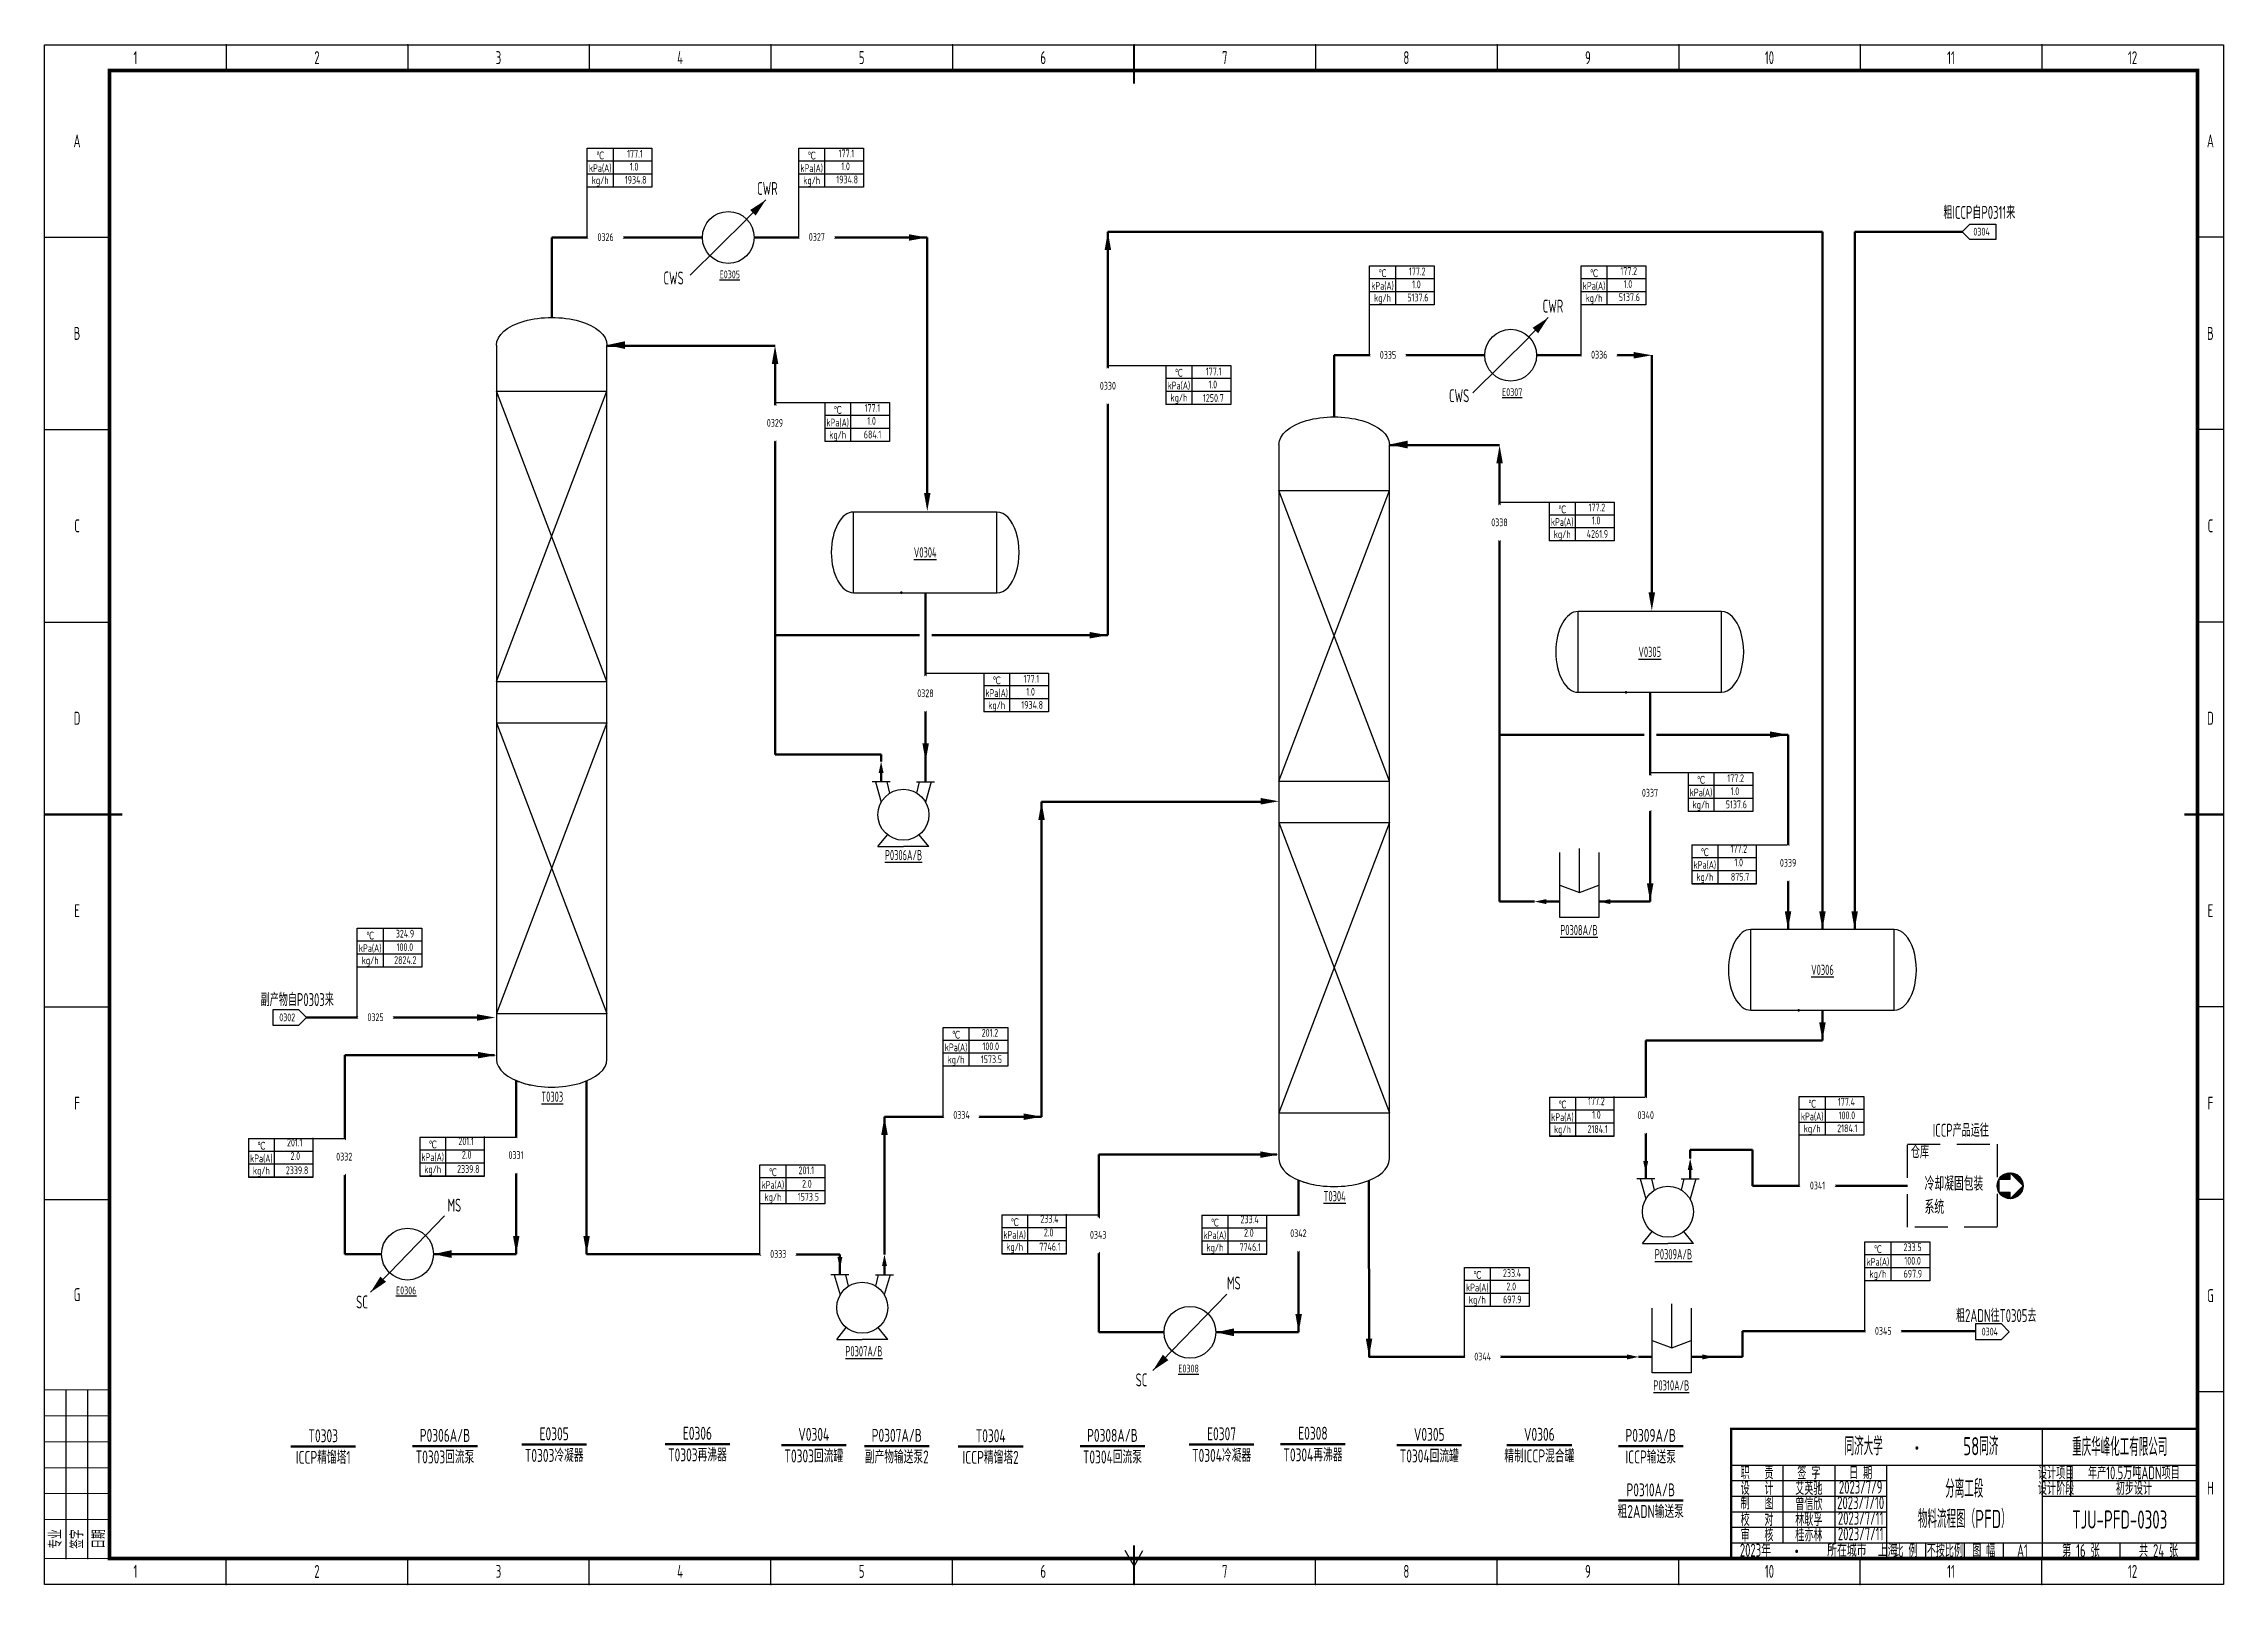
# Model space of a CAD drawing. Header units: millimetres. Extents: x 442 to 10185, y 1370 to 5122.
# Drawn here: x 3108 to 3950, y 2165 to 2760 of the extents above; entities that cross this region are included whole.
import ezdxf

# ---------------------------------------------------------------- set-up
doc = ezdxf.new("R2010")
doc.units = ezdxf.units.MM
doc.set_wipeout_variables(frame=1)
doc.linetypes.add('DASHED', pattern=[19.05, 12.7, -6.35])
for name, color, linetype, lineweight in [('01-主物流线-粗实线', 132, 'Continuous', 80), ('03-设备外轮廓线-细实线', 7, 'Continuous', 25), ('04-设备内部件-细实线', 181, 'Continuous', 25), ('05-图框与标题栏', 7, 'Continuous', 25), ('06-箭头', 7, 'Continuous', 25), ('07-箭头', 7, 'Continuous', 25), ('08-进出物流标志', 7, 'Continuous', 25), ('09-文本', 7, 'Continuous', 25), ('10-流股代号', 21, 'Continuous', 25), ('12-设备位号线', 7, 'Continuous', 80), ('15-物流表及物流信息标识', 7, 'Continuous', 25), ('17-文字（修改）', 7, 'Continuous', 15)]:
    doc.layers.add(name, color=color, linetype=linetype, lineweight=lineweight)
doc.layers.add('TITLE', color=7, linetype='Continuous')
doc.styles.add('3-gbcbig', font='gbenor.shx', dxfattribs={"width": 0.7, "height": 3, "bigfont": 'gbcbig.shx'})
doc.styles.add('5-gbcbig', font='gbenor.shx', dxfattribs={"width": 0.7, "height": 5, "bigfont": 'gbcbig.shx'})
doc.styles.add('7-gbcbig', font='gbenor.shx', dxfattribs={"width": 0.7, "height": 7, "bigfont": 'gbcbig.shx'})
doc.styles.get("Standard").update_dxf_attribs({"font": 'arial.ttf'})
doc.styles.add('工程字', font='gbenor.shx', dxfattribs={"bigfont": 'gbcbig.shx'})

msp = doc.modelspace()

# ---------------------------------------------------------------- texts
at = {"color": 5, "char_height": 5, "width": 65.9276, "attachment_point": 5, "style": '5-gbcbig'}
for s, insert in [('CWR', (3387.67, 2703.92)), ('CWS', (3351.47, 2669.36)), ('CWR', (3690.9, 2658.51)), ('CWS', (3654.69, 2623.96))]:
    msp.add_mtext(s, dxfattribs=dict(at, insert=insert))
at = {"attachment_point": 5, "style": '3-gbcbig'}
for s, width, gutter_width, heights, insert, char_height in [('{\\LE0305}', 12.7249, 35, [0], (3373.16, 2670.76), 3), ('{\\LE0307}', 12.7249, 35, [0], (3675.18, 2625.33), 3), ('{\\LV0304}', 16.7749, 46.14, [16.01], (3448.59, 2563.5), 3.955), ('{\\LV0305}', 16.7749, 46.14, [16.01], (3728.27, 2525.13), 3.955), ('{\\LP0306A/B}', 16.7749, 46.14, [16.01], (3440.22, 2446.73), 3.9548), ('{\\LP0308A/B}', 16.7749, 46.14, [16.01], (3700.95, 2417.8), 3.9548), ('{\\LV0306}', 16.7749, 46.14, [16.01], (3794.94, 2402.46), 3.955), ('{\\LT0303}', 16.7749, 46.14, [16.01], (3304.63, 2353.51), 3.955), ('{\\LT0304}', 16.7749, 46.14, [16.01], (3606.65, 2315.14), 3.955), ('{\\LP0309A/B}', 16.7749, 46.14, [16.01], (3737.43, 2292.74), 3.9548), ('{\\LE0306}', 12.7249, 35, [0], (3248.24, 2278.78), 3), ('{\\LP0307A/B}', 16.7749, 46.14, [16.01], (3424.93, 2255.3), 3.9548), ('{\\LE0308}', 12.7249, 35, [0], (3550.26, 2248.62), 3), ('{\\LP0310A/B}', 16.7749, 46.14, [16.01], (3736.6, 2242.13), 3.9548)]:
    msp.add_mtext_dynamic_manual_height_columns(s, width=width, gutter_width=gutter_width, heights=heights, dxfattribs=dict(at, insert=insert, char_height=char_height))
at = {"color": 1, "char_height": 5, "width": 65.9276, "attachment_point": 5, "style": '5-gbcbig'}
for s, insert in [('MS', (3266.84, 2311.66)), ('MS', (3567.72, 2281.61)), ('SC', (3231.19, 2274.3)), ('SC', (3532.07, 2244.25))]:
    msp.add_mtext(s, dxfattribs=dict(at, insert=insert))
at = {"layer": '03-设备外轮廓线-细实线', "insert": (3834.35, 2322.64), "char_height": 5.4, "attachment_point": 1, "style": '5-gbcbig'}
msp.add_mtext_dynamic_manual_height_columns('冷却凝固包装系统', width=23.2937, gutter_width=15, heights=[0], dxfattribs=at)
at = {"layer": '05-图框与标题栏', "attachment_point": 5}
for s, width, gutter_width, heights, insert, char_height, style in [('1', 70.0833, 25, [0], (3143.73, 2754.38), 5, '5-gbcbig'), ('2', 70.0833, 12.5, [0], (3213.81, 2754.38), 5, '5-gbcbig'), ('3', 70.0833, 25, [0], (3283.9, 2754.38), 5, '5-gbcbig'), ('4', 70.0833, 25, [0], (3353.98, 2754.38), 5, '5-gbcbig'), ('5', 70.0833, 25, [0], (3424.06, 2754.38), 5, '5-gbcbig'), ('6', 70.0833, 25, [0], (3494.15, 2754.38), 5, '5-gbcbig'), ('7', 70.0833, 25, [0], (3564.23, 2754.38), 5, '5-gbcbig'), ('8', 70.0833, 25, [0], (3634.31, 2754.38), 5, '5-gbcbig'), ('9', 70.0833, 25, [0], (3704.4, 2754.38), 5, '5-gbcbig'), ('10', 70.0833, 25, [0], (3774.48, 2754.38), 5, '5-gbcbig'), ('11', 70.0833, 25, [0], (3844.56, 2754.38), 5, '5-gbcbig'), ('12', 70.0833, 25, [0], (3914.65, 2754.38), 5, '5-gbcbig'), ('A', 25, 25, [0], (3121.19, 2722.26), 5, '5-gbcbig'), ('A', 10, 25, [0], (3944.69, 2722.26), 5, '5-gbcbig'), ('B', 25, 25, [0], (3121.19, 2648.01), 5, '5-gbcbig'), ('B', 10, 25, [0], (3944.69, 2648.01), 5, '5-gbcbig'), ('C', 25, 25, [0], (3121.19, 2573.76), 5, '5-gbcbig'), ('C', 10, 25, [0], (3944.69, 2573.76), 5, '5-gbcbig'), ('D', 25, 25, [0], (3121.19, 2499.51), 5, '5-gbcbig'), ('D', 10, 25, [0], (3944.69, 2499.51), 5, '5-gbcbig'), ('E', 25, 25, [0], (3121.19, 2425.26), 5, '5-gbcbig'), ('E', 10, 25, [0], (3944.69, 2425.26), 5, '5-gbcbig'), ('F', 25, 25, [0], (3121.19, 2351.01), 5, '5-gbcbig'), ('F', 10, 25, [0], (3944.69, 2351.01), 5, '5-gbcbig'), ('G', 25, 25, [0], (3121.19, 2277.13), 5, '5-gbcbig'), ('G', 10, 25, [0], (3944.69, 2276.76), 5, '5-gbcbig'), ('重庆华峰化工有限公司', 60, 25, [0], (3909.69, 2218.38), 7, '7-gbcbig'), ('职   责', 20, 25, [0], (3769.69, 2208.38), 5, '5-gbcbig'), ('签 字', 20, 25, [0], (3789.69, 2208.38), 5, '5-gbcbig'), ('日 期', 20, 25, [0], (3809.69, 2208.38), 5, '5-gbcbig'), ('设计项目', 15, 25, [0], (3885.14, 2208.38), 5, '5-gbcbig'), ('设   计', 20, 25, [0], (3769.69, 2202.38), 5, '5-gbcbig'), ('制   图', 20, 25, [0], (3769.69, 2196.75), 5, '5-gbcbig'), ('艾英驰', 20, 25, [0], (3789.69, 2202.38), 5, '5-gbcbig'), ('曾信欣', 20, 25, [0], (3789.69, 2196.38), 5, '5-gbcbig'), ('2023/7/10', 20, 25, [0], (3809.69, 2196.88), 5, '5-gbcbig'), ('2023/7/9', 20, 25, [0], (3809.69, 2202.88), 5, '5-gbcbig'), ('设计阶段', 15, 25, [0], (3885.14, 2202.38), 5, '5-gbcbig'), ('H', 10, 25, [0], (3944.69, 2202.51), 5, '5-gbcbig'), ('校   对', 20, 25, [0], (3769.69, 2190.38), 5, '5-gbcbig'), ('林耿孚', 20, 25, [0], (3789.69, 2190.38), 5, '5-gbcbig'), ('2023/7/11', 20, 25, [0], (3809.69, 2190.88), 5, '5-gbcbig'), ('TJU-PFD-0303', 60, 25, [12.52], (3909.69, 2190.38), 7, '7-gbcbig'), ('审   核', 20, 25, [0], (3769.69, 2184.38), 5, '5-gbcbig'), ('桂亦林', 20, 25, [0], (3789.69, 2184.38), 5, '5-gbcbig'), ('2023/7/11', 20, 25, [0], (3809.69, 2184.88), 5, '5-gbcbig'), ('比 例', 15, 25, [0], (3827.19, 2178.38), 5, '5-gbcbig'), ('不按比例', 15, 25, [0], (3842.19, 2178.38), 5, '5-gbcbig'), ('图 幅', 15, 25, [0], (3857.19, 2178.38), 5, '5-gbcbig'), ('A1', 14.9167, 25, [0], (3872.15, 2178.38), 5, '5-gbcbig'), ('第 16 张', 30, 25, [0], (3894.69, 2178.38), 5, '5-gbcbig'), ('共 24 张', 30, 25, [0], (3924.69, 2178.38), 5, '5-gbcbig'), ('1', 70.0833, 25, [0], (3143.73, 2170.38), 5, '5-gbcbig'), ('2', 70.0833, 25, [0], (3213.81, 2170.38), 5, '5-gbcbig'), ('3', 70.0833, 25, [0], (3283.9, 2170.38), 5, '5-gbcbig'), ('4', 70.0833, 25, [0], (3353.98, 2170.38), 5, '5-gbcbig'), ('5', 70.0833, 25, [0], (3424.06, 2170.38), 5, '5-gbcbig'), ('6', 70.0833, 25, [0], (3494.15, 2170.38), 5, '5-gbcbig'), ('7', 70.0833, 25, [0], (3564.23, 2170.38), 5, '5-gbcbig'), ('8', 70.0833, 25, [0], (3634.31, 2170.38), 5, '5-gbcbig'), ('9', 70.0833, 25, [0], (3704.4, 2170.38), 5, '5-gbcbig'), ('10', 70.0833, 25, [0], (3774.48, 2170.38), 5, '5-gbcbig'), ('11', 70.0833, 25, [0], (3844.56, 2170.38), 5, '5-gbcbig'), ('12', 70.0833, 25, [0], (3914.65, 2170.38), 5, '5-gbcbig')]:
    msp.add_mtext_dynamic_manual_height_columns(s, width=width, gutter_width=gutter_width, heights=heights, dxfattribs=dict(at, insert=insert, char_height=char_height, style=style))
at = {"layer": '05-图框与标题栏'}
for s, insert, char_height, width, attachment_point, style in [('\\pi5.78018;同济大学             ', (3797.72, 2218.66), 7, 32.2593, 4, '7-gbcbig'), ('58同济          ', (3856.06, 2218.66), 7, 32.2593, 5, '7-gbcbig'), (' 2023{\\W0.8;年          所在城市  上海}', (3761.16, 2178.54), 5, 67.5295, 4, '5-gbcbig'), ('{\\fFangSong|b0|i0|c134|p49;\\W0.8;·}', (3782.26, 2180.52), 5, 18.9039, 1, '5-gbcbig')]:
    msp.add_mtext(s, dxfattribs=dict(at, insert=insert, char_height=char_height, width=width, attachment_point=attachment_point, style=style))
at = {"layer": '05-图框与标题栏', "insert": (3828.68, 2220.39), "char_height": 5, "width": 31.5065, "attachment_point": 1}
msp.add_mtext('{\\fFangSong|b0|i0|c134|p49;\\W0.8;·}', dxfattribs=at)
at = {"layer": '05-图框与标题栏', "char_height": 5, "attachment_point": 5, "rotation": 90, "style": '工程字'}
for s, insert in [('专业', (3112.86, 2182.88)), ('签字', (3121.19, 2182.88)), ('日期', (3129.52, 2182.88))]:
    msp.add_mtext_dynamic_manual_height_columns(s, width=8.3333, gutter_width=25, heights=[0], dxfattribs=dict(at, insert=insert))
at = {"layer": '09-文本'}
for s, width, gutter_width, heights, insert, char_height, attachment_point, style in [('粗ICCP自P0311来', 40, 12.5, [0], (3841.6, 2694.67), 5, 4, '5-gbcbig'), ('0304', 40, 12.5, [0], (3856.37, 2687.24), 3, 5, '3-gbcbig'), ('副产物自P0303来', 44.9157, 12.5, [5.33], (3192.07, 2390.94), 5, 4, '5-gbcbig'), ('0302', 40, 12.5, [0], (3202.33, 2384.12), 3, 5, '3-gbcbig'), ('\\pi8.43095;ICCP产品运往仓库', 31.531, 15, [0], (3829.07, 2343.06), 5, 1, '5-gbcbig'), ('\\pi8.65075;粗2ADN往T0305去', 40, 12.5, [5.33], (3837.84, 2269.06), 5, 4, '5-gbcbig'), ('0304', 40, 12.5, [0], (3859.55, 2262.88), 3, 5, '3-gbcbig'), ('{\\W0.75;T0303\\P\\A1;ICCP精馏塔1}', 59.0038, 12.5, [13.77], (3216.22, 2218.53), 5, 5, '5-gbcbig'), ('{\\W0.75;P0306A/B\\P\\A1;T0303回流泵}', 59.0038, 12.5, [13.77], (3263.22, 2218.68), 5, 5, '5-gbcbig'), ('{\\W0.75;E0305\\A1;\\PT0303冷凝器}', 59.0038, 12.5, [13.77], (3305.37, 2219.28), 5, 5, '5-gbcbig'), ('{\\W0.75;E0306\\P\\A1;T0303再沸器}', 59.0038, 12.5, [13.77], (3360.67, 2219.49), 5, 5, '5-gbcbig'), ('{\\W0.75;V0304\\P\\A1;T0303回流罐}', 59.0038, 12.5, [13.77], (3405.58, 2219.07), 5, 5, '5-gbcbig'), ('{\\W0.75;P0307A/B\\P副产物输送\\A1;泵2}', 59.0038, 12.5, [13.77], (3437.62, 2218.68), 5, 5, '5-gbcbig'), ('{\\W0.75;T0304\\P\\A1;ICCP精馏塔2}', 59.0038, 12.5, [13.77], (3473.86, 2218.53), 5, 5, '5-gbcbig'), ('{\\W0.75;P0308A/B\\P\\A1;T0304回流泵}', 59.0038, 12.5, [13.77], (3520.86, 2218.68), 5, 5, '5-gbcbig'), ('{\\W0.75;E0307\\A1;\\PT0304冷凝器}', 59.0038, 12.5, [13.77], (3563, 2219.28), 5, 5, '5-gbcbig'), ('{\\W0.75;E0308\\P\\A1;T0304再沸器}', 59.0038, 12.5, [13.77], (3598.26, 2219.49), 5, 5, '5-gbcbig'), ('{\\W0.75;V0305\\P\\A1;T0304回流罐}', 59.0038, 12.5, [13.77], (3643.16, 2219.07), 5, 5, '5-gbcbig'), ('{\\W0.75;V0306\\P\\A1;精制ICCP混合罐}', 59.0038, 12.5, [13.77], (3685.65, 2219.07), 5, 5, '5-gbcbig'), ('{\\W0.75;P0309A/B\\P\\A1;ICCP输送泵}', 59.0038, 12.5, [13.77], (3728.65, 2218.68), 5, 5, '5-gbcbig'), ('分离工段\\P物料流程图（PFD）', 60, 12.5, [0], (3849.69, 2196.38), 7, 5, '7-gbcbig'), ('年产10.5万吨ADN项目', 49.0599, 35, [0], (3915.16, 2208.38), 5, 5, '5-gbcbig'), ('{\\W0.75;P0310A/B\\P\\A1;粗2ADN输送泵}', 59.0038, 12.5, [13.77], (3728.65, 2197.65), 5, 5, '5-gbcbig'), ('初步设计', 48.9999, 12.5, [0], (3915.19, 2202.38), 5, 5, '5-gbcbig')]:
    msp.add_mtext_dynamic_manual_height_columns(s, width=width, gutter_width=gutter_width, heights=heights, dxfattribs=dict(at, insert=insert, char_height=char_height, attachment_point=attachment_point, style=style))
at = {"layer": '15-物流表及物流信息标识', "char_height": 3, "style": '3-gbcbig'}
for s, width, heights, insert, attachment_point in [('kPa(A)', 10, [0], (3323.13, 2711.62), 5), ('℃', 10, [0], (3323.13, 2716.62), 5), ('\\pi5.4;177.1', 15, [0], (3328.13, 2718.81), 1), ('\\pi6.44931;1.0', 15, [0], (3328.13, 2713.81), 1), ('kPa(A)', 10, [0], (3404.77, 2711.59), 5), ('℃', 10, [0], (3404.77, 2716.59), 5), ('\\pi5.4;177.1', 15, [0], (3409.77, 2718.95), 1), ('\\pi6.44931;1.0', 15, [0], (3409.77, 2713.95), 1), ('kg/h', 10, [0], (3323.13, 2706.62), 5), ('\\pi4.52194;1934.8', 15, [0], (3328.13, 2708.73), 1), ('kg/h', 10, [0], (3404.77, 2706.59), 5), ('\\pi4.52194;1934.8', 15, [0], (3409.77, 2708.87), 1), ('℃', 10, [0], (3625.12, 2671.22), 5), ('\\pi5.17245;177.2', 15, [0], (3630.12, 2673.41), 1), ('℃', 10, [0], (3706.76, 2671.19), 5), ('\\pi5.17245;177.2', 15, [0], (3711.76, 2673.55), 1), ('\\pi6.44931;1.0', 15, [0], (3711.76, 2668.55), 1), ('kPa(A)', 10, [0], (3625.12, 2666.22), 5), ('kg/h', 10, [0], (3625.12, 2661.22), 5), ('\\pi4.56909;5137.6', 15, [0], (3630.12, 2663.33), 1), ('\\pi6.44931;1.0', 15, [0], (3630.12, 2668.41), 1), ('kPa(A)', 10, [0], (3706.76, 2666.19), 5), ('kg/h', 10, [0], (3706.76, 2661.19), 5), ('\\pi4.56909;5137.6', 15, [0], (3711.76, 2663.46), 1), ('kPa(A)', 10, [0], (3546.51, 2627.76), 5), ('℃', 10, [0], (3546.51, 2632.76), 5), ('\\pi5.4;177.1', 15, [0], (3551.51, 2634.81), 1), ('\\pi6.44931;1.0', 15, [0], (3551.51, 2629.81), 1), ('℃', 10, [0], (3414.8, 2618.44), 5), ('\\pi5.4;177.1', 15, [0], (3419.8, 2620.72), 1), ('kg/h', 10, [0], (3546.51, 2622.76), 5), ('\\pi1.5;1250.7^I', 15, [0], (3554.31, 2624.57), 1), ('kPa(A)', 10, [0], (3414.8, 2613.44), 5), ('kg/h', 10, [0], (3414.8, 2608.44), 5), ('\\pi5.08514;684.1', 15, [0], (3419.8, 2610.49), 1), ('\\pi6.44931;1.0', 15, [0], (3419.8, 2615.72), 1), ('kPa(A)', 10, [0], (3694.48, 2575.07), 5), ('℃', 10, [0], (3694.48, 2580.07), 5), ('\\pi5.17245;177.2', 15, [0], (3699.48, 2582.34), 1), ('\\pi6.44931;1.0', 15, [0], (3699.48, 2577.34), 1), ('kg/h', 10, [0], (3694.48, 2570.07), 5), ('\\pi4.46236;4261.9', 15, [0], (3699.48, 2572.12), 1), ('kPa(A)', 10, [0], (3476.18, 2509.11), 5), ('℃', 10, [0], (3476.18, 2514.11), 5), ('\\pi5.4;177.1', 15, [0], (3481.18, 2516.25), 1), ('\\pi6.44931;1.0', 15, [0], (3481.18, 2511.25), 1), ('kg/h', 10, [0], (3476.18, 2504.11), 5), ('\\pi4.52194;1934.8', 15, [0], (3481.18, 2506.16), 1), ('℃', 10, [0], (3748.05, 2475.74), 5), ('\\pi5.17245;177.2', 15, [0], (3753.05, 2477.88), 1), ('kPa(A)', 10, [0], (3748.05, 2470.74), 5), ('kg/h', 10, [0], (3748.05, 2465.74), 5), ('\\pi4.56909;5137.6', 15, [0], (3753.05, 2467.79), 1), ('\\pi6.44931;1.0', 15, [0], (3753.05, 2472.88), 1), ('kPa(A)', 10, [0], (3749.52, 2442.82), 5), ('℃', 10, [0], (3749.52, 2447.82), 5), ('kg/h', 10, [0], (3749.52, 2437.82), 5), ('\\pi5.05;875.7', 15, [0], (3754.52, 2439.87), 1), ('℃', 10, [0], (3234.33, 2415.66), 5), ('kPa(A)', 10, [0], (3234.33, 2410.66), 5), ('kg/h', 10, [0], (3234.33, 2405.66), 5), ('\\pi4.27523;2824.2', 15, [0], (3239.33, 2407.71), 1), ('kPa(A)', 10, [0], (3460.49, 2372.4), 5), ('℃', 10, [0], (3460.49, 2377.4), 5), ('kg/h', 10, [0], (3460.49, 2367.4), 5), ('\\pi4.57626;1573.5', 15, [0], (3465.49, 2369.45), 1), ('℃', 10, [0], (3694.57, 2350.48), 5), ('℃', 10, [0], (3790.97, 2350.76), 5), ('kPa(A)', 10, [0], (3694.57, 2345.48), 5), ('kg/h', 10, [0], (3694.57, 2340.48), 5), ('\\pi4.67778;2184.1', 15, [0], (3699.57, 2342.53), 1), ('kPa(A)', 10, [0], (3790.97, 2345.76), 5), ('kg/h', 10, [0], (3790.97, 2340.76), 5), ('\\pi4.67778;2184.1', 15, [0], (3795.97, 2342.81), 1), ('℃', 10, [0], (3192.33, 2334.57), 5), ('kPa(A)', 10, [0], (3258.48, 2330.06), 5), ('℃', 10, [0], (3258.48, 2335.06), 5), ('kPa(A)', 10, [0], (3192.33, 2329.57), 5), ('kg/h', 10, [0], (3192.33, 2324.57), 5), ('\\pi4.45129;2339.8', 15.0781, [2.53], (3197.33, 2326.62), 1), ('kg/h', 10, [0], (3258.48, 2325.06), 5), ('\\pi4.41222;2339.8', 15, [0], (3263.48, 2327.11), 1), ('℃', 10, [0], (3389.8, 2324.35), 5), ('kPa(A)', 10, [0], (3389.8, 2319.35), 5), ('kg/h', 10, [0], (3389.8, 2314.35), 5), ('\\pi4.57626;1573.5', 15, [0], (3394.8, 2316.4), 1), ('℃', 10, [0], (3483.12, 2305.09), 5), ('kPa(A)', 10, [0], (3483.12, 2300.09), 5), ('kPa(A)', 10, [0], (3560.41, 2299.92), 5), ('℃', 10, [0], (3560.41, 2304.92), 5), ('kg/h', 10, [0], (3483.12, 2295.09), 5), ('\\pi4.525;7746.1', 15, [0], (3488.12, 2297.14), 1), ('kg/h', 10, [0], (3560.41, 2294.92), 5), ('\\pi4.525;7746.1', 15, [0], (3565.41, 2296.98), 1), ('kPa(A)', 10, [0], (3816.34, 2289.67), 5), ('℃', 10, [0], (3816.34, 2294.67), 5), ('kPa(A)', 10, [0], (3661.71, 2279.73), 5), ('℃', 10, [0], (3661.71, 2284.73), 5), ('kg/h', 10, [0], (3816.34, 2284.67), 5), ('\\pi4.93194;697.9', 15, [0], (3821.34, 2286.72), 1), ('kg/h', 10, [0], (3661.71, 2274.73), 5), ('\\pi4.93194;697.9', 15, [0], (3666.71, 2276.78), 1)]:
    msp.add_mtext_dynamic_manual_height_columns(s, width=width, gutter_width=25, heights=heights, dxfattribs=dict(at, insert=insert, attachment_point=attachment_point))
at = {"layer": '17-文字（修改）', "char_height": 3, "attachment_point": 1, "style": '3-gbcbig'}
for s, insert in [('177.2', (3759.42, 2450.59)), ('\\pi6.44931;1.0', (3754.52, 2445.39)), ('324.9', (3244.24, 2417.91)), ('\\pi5.22431;100.0', (3239.33, 2412.71)), ('201.2', (3470.39, 2379.65)), ('\\pi5.22431;100.0', (3465.49, 2374.45)), ('177.2', (3704.47, 2353.24)), ('177.4', (3800.88, 2353.01)), ('\\pi6.44931;1.0', (3699.57, 2348.04)), ('\\pi5.22431;100.0', (3795.97, 2347.81)), ('201.1', (3202.24, 2337.34)), ('\\pi6.25209;2.0', (3197.33, 2332.14)), ('201.1', (3268.39, 2337.82)), ('\\pi6.25209;2.0', (3263.48, 2332.62)), ('201.1', (3399.71, 2326.61)), ('\\pi6.25209;2.0', (3394.8, 2321.4)), ('233.4', (3493.03, 2307.85)), ('233.4', (3570.32, 2307.69)), ('\\pi6.25209;2.0', (3488.12, 2302.65)), ('\\pi6.25209;2.0', (3565.41, 2302.49)), ('233.5', (3826.24, 2296.93)), ('\\pi5.22431;100.0', (3821.34, 2291.72)), ('233.4', (3671.62, 2286.98)), ('\\pi6.25209;2.0', (3666.71, 2281.78))]:
    msp.add_mtext_dynamic_manual_height_columns(s, width=15, gutter_width=25, heights=[0], dxfattribs=dict(at, insert=insert))

# ---------------------------------------------------------------- blocks, each defined once
blk = doc.blocks.new('箭头')
at = {"layer": '07-箭头'}
blk.add_lwpolyline([(0, 0, 0, 2.5, 0), (-7, 0, 2.5, 2.5, 0)], format="xyseb", dxfattribs=at)

# ---------------------------------------------------------------- hatches: boundary and pattern name
at = {"layer": '08-进出物流标志'}
h = msp.add_hatch(dxfattribs=at)
h.set_pattern_fill('ANSI31', color=256, scale=0.1)
h.set_pattern_definition([(45, (1589.60847, 2900.49043), (-0.224506403, 0.224506403), [])])
h.paths.add_polyline_path([(3867.37, 2321.67), (3867.37, 2324.17, 0.267949), (3863.04, 2321.67)])
h.paths.add_polyline_path([(3863.04, 2321.67, 0.131652), (3862.37, 2319.17, 0.131652), (3863.04, 2316.67)])
h.paths.add_polyline_path([(3863.04, 2316.67, 0.267949), (3867.37, 2314.17), (3867.37, 2316.67)])
h.paths.add_polyline_path([(3867.37, 2314.17, 0.414214), (3872.37, 2319.17)])
h.paths.add_polyline_path([(3867.37, 2324.17), (3872.37, 2319.17, 0.414214)])

# ---------------------------------------------------------------- linework, layer by layer
for p, q in [((3848.89, 2687.18), (3851.89, 2690.18)), ((3851.89, 2684.18), (3848.89, 2687.18)), ((3851.89, 2690.18), (3861.89, 2690.18)), ((3861.89, 2690.18), (3861.89, 2684.18)), ((3861.89, 2684.18), (3851.89, 2684.18)), ((3283.1, 2643.48), (3283.1, 2367.89)), ((3325.76, 2367.89), (3325.76, 2643.48)), ((3585.12, 2605.11), (3585.12, 2329.52)), ((3627.78, 2329.52), (3627.78, 2605.11)), ((3420.91, 2547.93), (3476.28, 2547.93)), ((3700.59, 2509.56), (3755.96, 2509.56)), ((3435.04, 2474.95), (3428.11, 2474.95)), ((3429.4, 2474.93), (3431.64, 2467.19)), ((3434.91, 2470.6), (3433.9, 2474.93)), ((3445.29, 2474.95), (3452.22, 2474.95)), ((3445.42, 2470.6), (3446.43, 2474.93)), ((3450.94, 2474.93), (3448.69, 2467.19)), ((3206.81, 2387.06), (3196.81, 2387.06)), ((3196.81, 2387.06), (3196.81, 2381.06)), ((3209.81, 2384.06), (3206.81, 2387.06)), ((3206.81, 2381.06), (3209.81, 2384.06)), ((3767.26, 2386.89), (3822.63, 2386.89)), ((3196.81, 2381.06), (3206.81, 2381.06)), ((3730.18, 2321.81), (3723.24, 2321.81)), ((3724.53, 2321.79), (3726.78, 2314.05)), ((3730.05, 2317.46), (3729.04, 2321.79)), ((3740.43, 2321.81), (3747.36, 2321.81)), ((3740.55, 2317.46), (3741.57, 2321.79)), ((3746.07, 2321.79), (3743.83, 2314.05)), ((3419.15, 2284.78), (3412.22, 2284.78)), ((3413.5, 2284.77), (3415.75, 2277.03)), ((3419.02, 2280.44), (3418.01, 2284.77)), ((3429.4, 2284.78), (3436.33, 2284.78)), ((3429.53, 2280.44), (3430.54, 2284.77)), ((3435.05, 2284.77), (3432.8, 2277.03)), ((3864.02, 2265.82), (3854.02, 2265.82)), ((3854.02, 2265.82), (3854.02, 2259.82)), ((3867.02, 2262.82), (3864.02, 2265.82)), ((3854.02, 2259.82), (3864.02, 2259.82)), ((3864.02, 2259.82), (3867.02, 2262.82))]:
    msp.add_line(p, q)
for points in [[(3325.76, 2643.48, 0, 3, 0), (3332.76, 2643.48, 3, 3, 0)], [(3627.78, 2605.11, 0, 3, 0), (3634.78, 2605.11, 3, 3, 0)]]:
    msp.add_lwpolyline(points, format="xyseb")
at = {"extrusion": (0, 0, -1)}
for centre in [(3304.43, 2643.48), (3606.45, 2605.11)]:
    msp.add_ellipse(centre, major_axis=(-21.33, 0), ratio=0.5, start_param=0, end_param=3.141593, dxfattribs=at)
for centre, start_param, end_param in [((3304.43, 2367.89), 0, 3.141593), ((3304.3, 2367.92), 0.880765, 1.197941), ((3606.45, 2329.52), 0, 3.141593), ((3606.32, 2329.54), 0.880765, 1.197941)]:
    msp.add_ellipse(centre, major_axis=(-21.33, 0), ratio=0.5, start_param=start_param, end_param=end_param)
at = {"layer": '01-主物流线-粗实线'}
for p, q in [((3519.1, 2687.18), (3794.94, 2687.18)), ((3519.1, 2531.55), (3519.1, 2687.18)), ((3794.94, 2687.18), (3794.94, 2418.03)), ((3807.38, 2687.18), (3807.38, 2418.03)), ((3807.38, 2687.18), (3848.89, 2687.18)), ((3304.43, 2684.99), (3306.41, 2684.99)), ((3304.43, 2654.14), (3304.43, 2684.99)), ((3306.41, 2684.99), (3338, 2684.99)), ((3338, 2684.99), (3350.09, 2685)), ((3350.09, 2685), (3362.57, 2685)), ((3382.57, 2684.99), (3436.89, 2684.99)), ((3449.39, 2684.99), (3436.89, 2684.99)), ((3449.39, 2586.41), (3449.39, 2684.99)), ((3378.12, 2643.23), (3325.76, 2643.23)), ((3378.12, 2643.23), (3390.63, 2643.23)), ((3390.63, 2567.24), (3390.63, 2636.23)), ((3606.45, 2639.56), (3608.43, 2639.56)), ((3606.45, 2615.77), (3606.45, 2639.56)), ((3608.43, 2639.56), (3640.02, 2639.56)), ((3640.02, 2639.56), (3652.11, 2639.57)), ((3652.11, 2639.57), (3664.59, 2639.57)), ((3684.59, 2639.56), (3722.12, 2639.56)), ((3729.07, 2548.04), (3729.07, 2639.56)), ((3670.31, 2604.86), (3627.78, 2604.86)), ((3670.31, 2528.87), (3670.31, 2597.86)), ((3390.63, 2485.56), (3390.63, 2567.24)), ((3448.76, 2547.71), (3448.76, 2489.93)), ((3390.63, 2531.55), (3446.45, 2531.55)), ((3451.14, 2531.55), (3519.1, 2531.55)), ((3670.31, 2428.78), (3670.31, 2528.87)), ((3728.44, 2509.34), (3728.44, 2435.89)), ((3670.31, 2493.18), (3726.13, 2493.18)), ((3730.82, 2493.18), (3781.66, 2493.18)), ((3781.66, 2493.18), (3781.66, 2418.03)), ((3431.57, 2485.56), (3390.63, 2485.56)), ((3431.57, 2482.82), (3431.57, 2485.56)), ((3448.76, 2482.82), (3448.76, 2489.93)), ((3431.57, 2474.95), (3431.57, 2479.83)), ((3448.76, 2474.95), (3448.76, 2482.82)), ((3493.5, 2467.29), (3578.12, 2467.29)), ((3493.5, 2345.79), (3493.5, 2467.29)), ((3728.44, 2428.78), (3728.44, 2435.89)), ((3670.31, 2428.78), (3683.85, 2428.78)), ((3688.31, 2428.78), (3693.62, 2428.78)), ((3728.44, 2428.78), (3708.62, 2428.78)), ((3209.81, 2384.06), (3256.59, 2384.06)), ((3256.59, 2384.06), (3275.59, 2384.06)), ((3794.94, 2386.89), (3794.94, 2375.18)), ((3794.94, 2375.18), (3726.71, 2375.18)), ((3726.71, 2375.18), (3726.71, 2359.27)), ((3224.57, 2369.53), (3282.35, 2369.53)), ((3224.57, 2336.65), (3224.57, 2369.53)), ((3290.72, 2359.69), (3290.72, 2336.65)), ((3317.88, 2359.69), (3317.88, 2336.65)), ((3726.71, 2359.27), (3726.71, 2329.68)), ((3432.87, 2345.79), (3432.87, 2292.65)), ((3493.5, 2345.79), (3432.87, 2345.79)), ((3317.88, 2336.65), (3317.88, 2292.79)), ((3743.89, 2329.68), (3743.89, 2332.99)), ((3743.89, 2332.99), (3767.97, 2332.99)), ((3767.97, 2332.99), (3767.97, 2319.17)), ((3224.57, 2292.79), (3224.57, 2325.05)), ((3290.73, 2325.05), (3290.73, 2292.79)), ((3515.61, 2331.16), (3584.37, 2331.16)), ((3515.61, 2306.48), (3515.61, 2331.16)), ((3726.71, 2321.81), (3726.71, 2329.68)), ((3743.89, 2321.81), (3743.89, 2326.7)), ((3592.74, 2321.32), (3592.74, 2306.48)), ((3619.9, 2321.24), (3619.93, 2253.16)), ((3767.97, 2319.17), (3827.74, 2319.17)), ((3238.76, 2292.79), (3224.57, 2292.79)), ((3271.5, 2292.79), (3258.76, 2292.79)), ((3290.73, 2292.79), (3271.5, 2292.79)), ((3384.83, 2292.69), (3415.68, 2292.65)), ((3415.68, 2284.78), (3415.68, 2292.65)), ((3515.62, 2262.62), (3515.62, 2294.88)), ((3592.75, 2294.88), (3592.75, 2262.62)), ((3432.87, 2284.78), (3432.87, 2289.67)), ((3540.78, 2262.62), (3515.62, 2262.62)), ((3573.52, 2262.62), (3560.78, 2262.62)), ((3592.75, 2262.62), (3573.52, 2262.62)), ((3764.09, 2263.09), (3853.87, 2263.07)), ((3764.09, 2253.11), (3764.09, 2263.09)), ((3619.9, 2253.16), (3719.5, 2253.11)), ((3705.96, 2253.11), (3719.5, 2253.11)), ((3723.96, 2253.11), (3729.27, 2253.11)), ((3764.09, 2253.11), (3744.27, 2253.11))]:
    msp.add_line(p, q, dxfattribs=at)
for p in [(3439.37, 2547.93), (3719.05, 2509.56), (3785.71, 2386.89)]:
    msp.add_point(p, dxfattribs=at)
at = {"layer": '03-设备外轮廓线-细实线'}
for p, q in [((3379.64, 2692.07), (3387.06, 2699.5)), ((3357.92, 2670.44), (3379.68, 2692.03)), ((3681.66, 2646.64), (3689.09, 2654.07)), ((3659.94, 2625.01), (3681.7, 2646.6)), ((3476.28, 2579.07), (3420.91, 2579.07)), ((3755.96, 2540.7), (3700.59, 2540.7)), ((3430.33, 2449.98), (3434.02, 2454.59)), ((3430.33, 2449.98), (3440.17, 2449.98)), ((3450.01, 2449.98), (3440.17, 2449.98)), ((3450.01, 2449.98), (3446.31, 2454.59)), ((3693.62, 2422.66), (3693.62, 2447.66)), ((3701.12, 2432.29), (3701.12, 2449.29)), ((3708.62, 2447.66), (3708.62, 2422.66)), ((3693.62, 2435.16), (3701.12, 2432.29)), ((3701.12, 2432.29), (3708.62, 2435.16)), ((3708.62, 2422.66), (3693.62, 2422.66)), ((3822.63, 2418.03), (3767.26, 2418.03)), ((3241.8, 2285.6), (3263.02, 2307.51)), ((3725.46, 2296.84), (3729.16, 2301.45)), ((3745.14, 2296.84), (3741.45, 2301.45)), ((3725.46, 2296.84), (3735.3, 2296.84)), ((3745.14, 2296.84), (3735.3, 2296.84)), ((3241.8, 2285.6), (3234.5, 2278.06)), ((3543.82, 2255.44), (3565.04, 2277.35)), ((3736.77, 2256.62), (3736.77, 2273.62)), ((3729.27, 2246.99), (3729.27, 2271.99)), ((3744.27, 2271.99), (3744.27, 2246.99)), ((3414.43, 2259.81), (3418.13, 2264.43)), ((3414.43, 2259.81), (3424.28, 2259.81)), ((3434.12, 2259.81), (3424.28, 2259.81)), ((3434.12, 2259.81), (3430.42, 2264.43)), ((3729.27, 2259.49), (3736.77, 2256.62)), ((3736.77, 2256.62), (3744.27, 2259.49)), ((3543.82, 2255.44), (3536.52, 2247.89)), ((3744.27, 2246.99), (3729.27, 2246.99))]:
    msp.add_line(p, q, dxfattribs=at)
at = {"layer": '03-设备外轮廓线-细实线', "linetype": 'DASHED'}
msp.add_lwpolyline([(3827.74, 2335.15), (3862.37, 2335.15), (3862.37, 2303.19), (3827.74, 2303.19)], close=True, dxfattribs=at)
at = {"layer": '03-设备外轮廓线-细实线'}
for centre, radius in [((3372.57, 2685), 10), ((3674.59, 2639.57), 10), ((3440.17, 2462.28), 9.84), ((3735.3, 2309.14), 9.84), ((3248.76, 2292.79), 10), ((3424.28, 2272.11), 9.84), ((3550.78, 2262.62), 10)]:
    msp.add_circle(centre, radius, dxfattribs=at)
for centre, start_param, end_param in [((3420.91, 2563.5), 3.141593, 6.283185), ((3476.28, 2563.5), 0, 3.141593), ((3700.59, 2525.13), 3.141593, 6.283185), ((3755.96, 2525.13), 0, 3.141593), ((3767.26, 2402.46), 3.141593, 6.283185), ((3822.63, 2402.46), 0, 3.141593)]:
    msp.add_ellipse(centre, major_axis=(0, -15.57), ratio=0.550347, start_param=start_param, end_param=end_param, dxfattribs=at)
at = {"layer": '04-设备内部件-细实线'}
for p, q in [((3283.1, 2625.73), (3325.76, 2625.73)), ((3283.1, 2513.67), (3325.76, 2625.73)), ((3325.76, 2513.67), (3283.1, 2625.73)), ((3585.12, 2587.36), (3627.78, 2587.36)), ((3585.12, 2475.3), (3627.78, 2587.36)), ((3627.78, 2475.3), (3585.12, 2587.36)), ((3420.91, 2547.93), (3420.91, 2579.07)), ((3476.28, 2547.93), (3476.28, 2579.07)), ((3700.59, 2509.56), (3700.59, 2540.7)), ((3755.96, 2509.56), (3755.96, 2540.7)), ((3283.1, 2513.67), (3325.76, 2513.67)), ((3283.1, 2497.69), (3325.76, 2497.69)), ((3283.1, 2497.69), (3325.76, 2385.64)), ((3325.76, 2497.69), (3283.1, 2385.64)), ((3585.12, 2475.3), (3627.78, 2475.3)), ((3585.12, 2459.32), (3627.78, 2459.32)), ((3585.12, 2459.32), (3627.78, 2347.27)), ((3627.78, 2459.32), (3585.12, 2347.27)), ((3767.26, 2386.89), (3767.26, 2418.03)), ((3822.63, 2386.89), (3822.63, 2418.03)), ((3283.1, 2385.64), (3325.76, 2385.64)), ((3585.12, 2347.27), (3627.78, 2347.27))]:
    msp.add_line(p, q, dxfattribs=at)
at = {"layer": '05-图框与标题栏'}
for p, q in [((3178.77, 2759.38), (3178.77, 2749.38)), ((3248.86, 2759.38), (3248.86, 2749.38)), ((3318.94, 2759.38), (3318.94, 2749.38)), ((3389.02, 2759.38), (3389.02, 2749.38)), ((3459.11, 2759.38), (3459.11, 2749.38)), ((3599.27, 2759.38), (3599.27, 2749.38)), ((3669.36, 2759.38), (3669.36, 2749.38)), ((3739.44, 2759.38), (3739.44, 2749.38)), ((3809.52, 2759.38), (3809.52, 2749.38)), ((3879.61, 2759.38), (3879.61, 2749.38)), ((3108.69, 2685.13), (3133.69, 2685.13)), ((3949.69, 2685.13), (3939.69, 2685.13)), ((3108.69, 2610.88), (3133.69, 2610.88)), ((3949.69, 2610.88), (3939.69, 2610.88)), ((3108.69, 2536.63), (3133.69, 2536.63)), ((3949.69, 2536.63), (3939.69, 2536.63)), ((3108.69, 2388.13), (3133.69, 2388.13)), ((3949.69, 2388.13), (3939.69, 2388.13)), ((3108.69, 2313.88), (3133.69, 2313.88)), ((3949.69, 2313.88), (3939.69, 2313.88)), ((3117.02, 2175.38), (3117.02, 2240.38)), ((3125.36, 2175.38), (3125.36, 2240.38)), ((3949.69, 2239.63), (3939.69, 2239.63)), ((3879.69, 2225.38), (3879.69, 2175.38)), ((3759.69, 2211.38), (3939.69, 2211.38)), ((3779.69, 2211.38), (3779.69, 2181.38)), ((3799.69, 2211.38), (3799.69, 2181.38)), ((3819.69, 2211.38), (3819.69, 2175.38)), ((3890.69, 2211.38), (3890.69, 2199.38)), ((3759.69, 2205.38), (3819.69, 2205.38)), ((3759.69, 2199.38), (3819.69, 2199.38)), ((3879.69, 2205.38), (3939.69, 2205.38)), ((3879.69, 2199.38), (3939.69, 2199.38)), ((3759.69, 2193.38), (3819.69, 2193.38)), ((3759.69, 2187.38), (3819.69, 2187.38)), ((3759.69, 2181.38), (3939.69, 2181.38)), ((3834.69, 2181.38), (3834.69, 2175.38)), ((3849.69, 2181.38), (3849.69, 2175.38)), ((3864.69, 2181.38), (3864.69, 2175.38)), ((3909.69, 2181.38), (3909.69, 2175.38)), ((3178.77, 2165.38), (3178.77, 2175.38)), ((3248.86, 2165.38), (3248.86, 2175.38)), ((3318.94, 2165.38), (3318.94, 2175.38)), ((3389.02, 2165.38), (3389.02, 2175.38)), ((3459.11, 2165.38), (3459.11, 2175.38)), ((3529.19, 2172.38), (3525.72, 2178.38)), ((3529.19, 2172.38), (3532.65, 2178.38)), ((3599.27, 2165.38), (3599.27, 2175.38)), ((3669.36, 2165.38), (3669.36, 2175.38)), ((3739.44, 2165.38), (3739.44, 2175.38)), ((3809.52, 2165.38), (3809.52, 2175.38)), ((3879.61, 2165.38), (3879.61, 2175.38))]:
    msp.add_line(p, q, dxfattribs=at)
for points, const_width in [([(3529.19, 2759.38), (3529.19, 2744.38)], 0.8), ([(3108.69, 2462.38), (3138.69, 2462.38)], 0.8), ([(3949.69, 2462.38), (3934.69, 2462.38)], 0.8), ([(3133.69, 2240.38), (3108.69, 2240.38)], 0.4), ([(3133.69, 2230.38), (3108.69, 2230.38)], 0.4), ([(3939.69, 2225.38), (3759.69, 2225.38), (3759.69, 2175.38)], 0.8), ([(3133.69, 2220.38), (3108.69, 2220.38)], 0.4), ([(3133.69, 2210.38), (3108.69, 2210.38)], 0.4), ([(3133.69, 2200.38), (3108.69, 2200.38)], 0.4), ([(3133.69, 2190.38), (3108.69, 2190.38)], 0.4), ([(3529.19, 2165.38), (3529.19, 2180.38)], 0.8), ([(3133.69, 2175.38), (3108.69, 2175.38)], 0.4)]:
    msp.add_lwpolyline(points, dxfattribs=dict(at, const_width=const_width))
at = {"layer": '05-图框与标题栏', "const_width": 1.4}
msp.add_lwpolyline([(3133.69, 2749.38), (3133.69, 2175.38), (3939.69, 2175.38), (3939.69, 2749.38)], close=True, dxfattribs=at)
at = {"layer": '05-图框与标题栏'}
for p in [(3178.77, 2759.38), (3178.77, 2759.38), (3178.77, 2759.38), (3248.86, 2759.38), (3248.86, 2759.38), (3248.86, 2759.38), (3318.94, 2759.38), (3318.94, 2759.38), (3318.94, 2759.38), (3389.02, 2759.38), (3389.02, 2759.38), (3389.02, 2759.38), (3459.11, 2759.38), (3459.11, 2759.38), (3459.11, 2759.38), (3529.19, 2759.38), (3529.19, 2759.38), (3529.19, 2759.38), (3599.27, 2759.38), (3599.27, 2759.38), (3599.27, 2759.38), (3669.36, 2759.38), (3669.36, 2759.38), (3669.36, 2759.38), (3739.44, 2759.38), (3739.44, 2759.38), (3739.44, 2759.38), (3809.52, 2759.38), (3809.52, 2759.38), (3809.52, 2759.38), (3879.61, 2759.38), (3879.61, 2759.38), (3879.61, 2759.38), (3949.69, 2685.13), (3949.69, 2610.88), (3949.69, 2536.63), (3949.69, 2462.38), (3949.69, 2388.13), (3949.69, 2313.88), (3949.69, 2239.63), (3117.02, 2175.38), (3125.36, 2175.38), (3178.77, 2165.38), (3248.86, 2165.38), (3318.94, 2165.38), (3389.02, 2165.38), (3459.11, 2165.38), (3529.19, 2165.38), (3599.27, 2165.38), (3669.36, 2165.38), (3739.44, 2165.38), (3809.52, 2165.38), (3879.61, 2165.38)]:
    msp.add_point(p, dxfattribs=at)
at = {"layer": '06-箭头'}
for points in [[(3387.06, 2699.5, 0, 3, 0), (3382.11, 2694.55, 3, 3, 0)], [(3689.09, 2654.07, 0, 3, 0), (3684.14, 2649.12, 3, 3, 0)], [(3431.57, 2482.82, 0, 1.91, 0), (3431.57, 2478.36, 1.91, 1.91, 0)], [(3683.85, 2428.78, 0, 1.91, 0), (3688.31, 2428.78, 1.91, 1.91, 0)], [(3708.62, 2428.78, 0, 1.91, 0), (3713.08, 2428.78, 1.91, 1.91, 0)], [(3726.71, 2324.21, 0, 1.91, 0), (3726.71, 2328.67, 1.91, 1.91, 0)], [(3743.89, 2329.68, 0, 1.91, 0), (3743.89, 2325.22, 1.91, 1.91, 0)], [(3258.76, 2292.79, 0, 3, 0), (3265.76, 2292.79, 3, 3, 0)], [(3415.68, 2287.18, 0, 1.91, 0), (3415.68, 2291.64, 1.91, 1.91, 0)], [(3432.87, 2292.65, 0, 1.91, 0), (3432.87, 2288.19, 1.91, 1.91, 0)], [(3234.5, 2278.06, 0, 3, 0), (3239.37, 2283.09, 3, 3, 0)], [(3560.78, 2262.62, 0, 3, 0), (3567.78, 2262.62, 3, 3, 0)], [(3536.52, 2247.89, 0, 3, 0), (3541.39, 2252.92, 3, 3, 0)], [(3723.96, 2253.11, 0, 1.91, 0), (3719.5, 2253.11, 1.91, 1.91, 0)], [(3753.08, 2253.11, 0, 1.91, 0), (3748.62, 2253.11, 1.91, 1.91, 0)]]:
    msp.add_lwpolyline(points, format="xyseb", dxfattribs=at)
at = {"layer": '08-进出物流标志'}
for p, q in [((3867.37, 2324.17), (3872.37, 2319.17)), ((3867.37, 2321.67), (3867.37, 2324.17)), ((3863.04, 2321.67), (3863.04, 2316.67)), ((3863.04, 2321.67), (3867.37, 2321.67)), ((3863.04, 2316.67), (3867.37, 2316.67)), ((3872.37, 2319.17), (3867.37, 2314.17)), ((3867.37, 2314.17), (3867.37, 2316.67))]:
    msp.add_line(p, q, dxfattribs=at)
msp.add_circle((3867.37, 2319.17), 5, dxfattribs=at)
at = {"layer": '12-设备位号线'}
for p, q in [((3228.72, 2218.56), (3203.72, 2218.56)), ((3275.72, 2218.71), (3250.72, 2218.71)), ((3317.87, 2219.31), (3292.87, 2219.31)), ((3373.17, 2219.52), (3348.17, 2219.52)), ((3418.08, 2219.1), (3393.08, 2219.1)), ((3450.12, 2218.71), (3425.12, 2218.71)), ((3486.36, 2218.56), (3461.36, 2218.56)), ((3533.36, 2218.71), (3508.36, 2218.71)), ((3575.5, 2219.31), (3550.5, 2219.31)), ((3610.76, 2219.52), (3585.76, 2219.52)), ((3655.66, 2219.1), (3630.66, 2219.1)), ((3698.15, 2219.1), (3673.15, 2219.1)), ((3741.15, 2218.71), (3716.15, 2218.71)), ((3741.15, 2197.67), (3716.15, 2197.67))]:
    msp.add_line(p, q, dxfattribs=at)
at = {"layer": '15-物流表及物流信息标识'}
for p, q in [((3318.13, 2719.47), (3343.13, 2719.47)), ((3328.13, 2719.47), (3328.13, 2704.47)), ((3343.13, 2719.47), (3343.13, 2704.47)), ((3399.77, 2719.44), (3424.77, 2719.44)), ((3409.77, 2719.44), (3409.77, 2704.44)), ((3424.77, 2719.44), (3424.77, 2704.44)), ((3343.13, 2714.47), (3318.13, 2714.47)), ((3424.77, 2714.44), (3399.77, 2714.44)), ((3343.13, 2709.47), (3318.13, 2709.47)), ((3343.13, 2704.47), (3318.13, 2704.47)), ((3424.77, 2709.44), (3399.77, 2709.44)), ((3424.77, 2704.44), (3399.77, 2704.44)), ((3620.12, 2674.07), (3645.12, 2674.07)), ((3645.12, 2669.07), (3620.12, 2669.07)), ((3630.12, 2674.07), (3630.12, 2659.07)), ((3645.12, 2674.07), (3645.12, 2659.07)), ((3701.76, 2674.04), (3726.76, 2674.04)), ((3726.76, 2669.04), (3701.76, 2669.04)), ((3711.76, 2674.04), (3711.76, 2659.04)), ((3726.76, 2674.04), (3726.76, 2659.04)), ((3645.12, 2664.07), (3620.12, 2664.07)), ((3726.76, 2664.04), (3701.76, 2664.04)), ((3645.12, 2659.07), (3620.12, 2659.07)), ((3726.76, 2659.04), (3701.76, 2659.04)), ((3541.51, 2635.61), (3566.51, 2635.61)), ((3541.51, 2635.61), (3541.51, 2620.61)), ((3551.51, 2635.61), (3551.51, 2620.61)), ((3566.51, 2635.61), (3566.51, 2620.61)), ((3566.51, 2630.61), (3541.51, 2630.61)), ((3409.8, 2621.29), (3434.8, 2621.29)), ((3409.8, 2621.29), (3409.8, 2606.29)), ((3419.8, 2621.29), (3419.8, 2606.29)), ((3434.8, 2621.29), (3434.8, 2606.29)), ((3566.51, 2625.61), (3541.51, 2625.61)), ((3566.51, 2620.61), (3541.51, 2620.61)), ((3434.8, 2616.29), (3409.8, 2616.29)), ((3434.8, 2611.29), (3409.8, 2611.29)), ((3434.8, 2606.29), (3409.8, 2606.29)), ((3689.48, 2582.92), (3714.48, 2582.92)), ((3689.48, 2582.92), (3689.48, 2567.92)), ((3714.48, 2577.92), (3689.48, 2577.92)), ((3699.48, 2582.92), (3699.48, 2567.92)), ((3714.48, 2582.92), (3714.48, 2567.92)), ((3714.48, 2572.92), (3689.48, 2572.92)), ((3714.48, 2567.92), (3689.48, 2567.92)), ((3471.18, 2516.96), (3496.18, 2516.96)), ((3471.18, 2516.96), (3471.18, 2501.96)), ((3496.18, 2511.96), (3471.18, 2511.96)), ((3481.18, 2516.96), (3481.18, 2501.96)), ((3496.18, 2516.96), (3496.18, 2501.96)), ((3496.18, 2506.96), (3471.18, 2506.96)), ((3496.18, 2501.96), (3471.18, 2501.96)), ((3743.05, 2478.59), (3768.05, 2478.59)), ((3743.05, 2478.59), (3743.05, 2463.59)), ((3753.05, 2478.59), (3753.05, 2463.59)), ((3768.05, 2478.59), (3768.05, 2463.59)), ((3768.05, 2473.59), (3743.05, 2473.59)), ((3768.05, 2468.59), (3743.05, 2468.59)), ((3768.05, 2463.59), (3743.05, 2463.59)), ((3744.52, 2450.67), (3781.75, 2450.67)), ((3744.52, 2450.67), (3744.52, 2435.67)), ((3754.52, 2450.67), (3754.52, 2435.67)), ((3769.52, 2435.67), (3769.52, 2450.87)), ((3769.52, 2445.67), (3744.52, 2445.67)), ((3769.52, 2440.67), (3744.52, 2440.67)), ((3769.52, 2435.67), (3744.52, 2435.67)), ((3744.52, 2435.67), (3769.52, 2435.67)), ((3229.33, 2418.51), (3254.33, 2418.51)), ((3239.33, 2418.51), (3239.33, 2403.51)), ((3254.33, 2418.51), (3254.33, 2403.51)), ((3254.33, 2413.51), (3229.33, 2413.51)), ((3254.33, 2408.51), (3229.33, 2408.51)), ((3254.33, 2403.51), (3229.33, 2403.51)), ((3455.49, 2380.25), (3480.49, 2380.25)), ((3480.49, 2375.25), (3455.49, 2375.25)), ((3465.49, 2380.25), (3465.49, 2365.25)), ((3480.49, 2380.25), (3480.49, 2365.25)), ((3480.49, 2370.25), (3455.49, 2370.25)), ((3480.49, 2365.25), (3455.49, 2365.25)), ((3689.57, 2353.33), (3726.8, 2353.33)), ((3689.57, 2353.33), (3689.57, 2338.33)), ((3699.57, 2353.33), (3699.57, 2338.33)), ((3714.57, 2338.33), (3714.57, 2353.53)), ((3785.97, 2353.61), (3810.97, 2353.61)), ((3795.97, 2353.61), (3795.97, 2338.61)), ((3810.97, 2353.61), (3810.97, 2338.61)), ((3714.57, 2348.33), (3689.57, 2348.33)), ((3714.57, 2343.33), (3689.57, 2343.33)), ((3810.97, 2348.61), (3785.97, 2348.61)), ((3810.97, 2343.61), (3785.97, 2343.61)), ((3187.33, 2337.42), (3187.33, 2322.42)), ((3212.33, 2332.42), (3187.33, 2332.42)), ((3197.33, 2337.42), (3197.33, 2322.42)), ((3212.33, 2322.42), (3212.33, 2337.62)), ((3253.48, 2337.91), (3253.48, 2322.91)), ((3278.48, 2332.91), (3253.48, 2332.91)), ((3263.48, 2337.91), (3263.48, 2322.91)), ((3278.48, 2322.91), (3278.48, 2338.11)), ((3714.57, 2338.33), (3689.57, 2338.33)), ((3689.57, 2338.33), (3714.57, 2338.33)), ((3810.97, 2338.61), (3785.97, 2338.61)), ((3212.33, 2327.42), (3187.33, 2327.42)), ((3278.48, 2327.91), (3253.48, 2327.91)), ((3384.8, 2327.2), (3409.8, 2327.2)), ((3394.8, 2327.2), (3394.8, 2312.2)), ((3409.8, 2327.2), (3409.8, 2312.2)), ((3212.33, 2322.42), (3187.33, 2322.42)), ((3187.33, 2322.42), (3212.33, 2322.42)), ((3278.48, 2322.91), (3253.48, 2322.91)), ((3253.48, 2322.91), (3278.48, 2322.91)), ((3409.8, 2322.2), (3384.8, 2322.2)), ((3409.8, 2317.2), (3384.8, 2317.2)), ((3409.8, 2312.2), (3384.8, 2312.2)), ((3478.12, 2307.94), (3478.12, 2292.94)), ((3488.12, 2307.94), (3488.12, 2292.94)), ((3503.12, 2292.94), (3503.12, 2308.14)), ((3555.41, 2307.77), (3555.41, 2292.77)), ((3565.41, 2307.77), (3565.41, 2292.77)), ((3580.41, 2292.77), (3580.41, 2307.98)), ((3503.12, 2302.94), (3478.12, 2302.94)), ((3580.41, 2302.77), (3555.41, 2302.77)), ((3503.12, 2297.94), (3478.12, 2297.94)), ((3503.12, 2292.94), (3478.12, 2292.94)), ((3478.12, 2292.94), (3503.12, 2292.94)), ((3580.41, 2297.77), (3555.41, 2297.77)), ((3580.41, 2292.77), (3555.41, 2292.77)), ((3555.41, 2292.77), (3580.41, 2292.77)), ((3811.34, 2297.52), (3836.34, 2297.52)), ((3836.34, 2292.52), (3811.34, 2292.52)), ((3821.34, 2297.52), (3821.34, 2282.52)), ((3836.34, 2297.52), (3836.34, 2282.52)), ((3656.71, 2287.58), (3681.71, 2287.58)), ((3681.71, 2282.58), (3656.71, 2282.58)), ((3666.71, 2287.58), (3666.71, 2272.58)), ((3681.71, 2287.58), (3681.71, 2272.58)), ((3836.34, 2287.52), (3811.34, 2287.52)), ((3836.34, 2282.52), (3811.34, 2282.52)), ((3681.71, 2277.58), (3656.71, 2277.58)), ((3681.71, 2272.58), (3656.71, 2272.58))]:
    msp.add_line(p, q, dxfattribs=at)
at = {"layer": 'TITLE'}
for p, q in [((3108.69, 2759.38), (3949.69, 2759.38)), ((3108.69, 2165.38), (3108.69, 2759.38)), ((3949.69, 2759.38), (3949.69, 2165.38)), ((3949.69, 2165.38), (3108.69, 2165.38))]:
    msp.add_line(p, q, dxfattribs=at)

# ---------------------------------------------------------------- block references
at = {"layer": '07-箭头'}
for p in [(3449.29, 2684.99), (3729.12, 2639.56), (3519.1, 2531.55), (3781.66, 2493.18), (3585.12, 2467.49), (3282.59, 2384.06), (3282.97, 2369.53), (3493.63, 2345.79), (3584.99, 2331.16)]:
    msp.add_blockref('箭头', p, dxfattribs=at)
for p, rotation in [((3519.1, 2687.18), 90), ((3390.63, 2643.23), 90), ((3670.31, 2604.86), 90), ((3449.39, 2579.41), 270), ((3729.07, 2541.04), 270), ((3448.76, 2482.82), 270), ((3493.5, 2467.26), 90), ((3728.44, 2428.78), 270), ((3781.66, 2418.03), 270), ((3794.94, 2418.03), 270), ((3807.38, 2418.03), 270), ((3794.94, 2375.18), 270), ((3432.87, 2345.79), 90), ((3290.73, 2292.79), 270), ((3317.88, 2292.79), 270), ((3592.75, 2262.62), 270), ((3619.93, 2253.16), 270)]:
    msp.add_blockref('箭头', p, dxfattribs=dict(at, rotation=rotation))

msp.set_redraw_order([(e.dxf.handle, doc.entitydb.next_handle()) for e in msp.query("TEXT MTEXT ATTDEF DIMENSION ARC_DIMENSION")])  # texts and dimensions are drawn at this point

# ---------------------------------------------------------------- next in the draw order: wipeouts: each hides what was drawn before it
for points in [[(3318.13, 2685.02), (3325.2, 2692.09), (3332.27, 2685.02), (3325.2, 2677.95)], [(3399.67, 2685.09), (3406.74, 2692.16), (3413.82, 2685.09), (3406.74, 2678.02)], [(3620.15, 2639.59), (3627.22, 2646.66), (3634.29, 2639.59), (3627.22, 2632.52)], [(3701.69, 2639.66), (3708.76, 2646.73), (3715.84, 2639.66), (3708.76, 2632.59)], [(3512.02, 2627.68), (3519.09, 2634.75), (3526.16, 2627.68), (3519.09, 2620.61)], [(3383.5, 2613.36), (3390.58, 2620.43), (3397.65, 2613.36), (3390.58, 2606.29)], [(3663.18, 2574.99), (3670.25, 2582.06), (3677.33, 2574.99), (3670.25, 2567.92)], [(3441.6, 2509.03), (3448.67, 2516.1), (3455.74, 2509.03), (3448.67, 2501.96)], [(3721.28, 2470.66), (3728.35, 2477.73), (3735.42, 2470.66), (3728.35, 2463.59)], [(3774.59, 2443.63), (3781.66, 2450.71), (3788.73, 2443.63), (3781.66, 2436.56)], [(3229.33, 2384.06), (3236.4, 2391.13), (3243.47, 2384.06), (3236.4, 2376.99)], [(3462.54, 2352.88), (3469.61, 2345.81), (3462.54, 2338.74), (3455.47, 2345.81)], [(3719.64, 2346.29), (3726.71, 2353.36), (3733.78, 2346.29), (3726.71, 2339.22)], [(3217.24, 2330.26), (3224.32, 2337.33), (3231.39, 2330.26), (3224.32, 2323.19)], [(3283.56, 2330.87), (3290.63, 2337.94), (3297.7, 2330.87), (3290.63, 2323.8)], [(3785.96, 2319.14), (3793.03, 2326.21), (3800.1, 2319.14), (3793.03, 2312.07)], [(3508.29, 2300.09), (3515.36, 2307.16), (3522.43, 2300.09), (3515.36, 2293.02)], [(3585.58, 2300.7), (3592.65, 2307.77), (3599.72, 2300.7), (3592.65, 2293.63)], [(3384.79, 2292.74), (3391.86, 2299.81), (3398.93, 2292.74), (3391.86, 2285.66)], [(3811.32, 2263.06), (3818.39, 2270.13), (3825.46, 2263.06), (3818.39, 2255.98)], [(3656.7, 2253.11), (3663.77, 2260.18), (3670.84, 2253.11), (3663.77, 2246.04)]]:
    msp.add_wipeout(points).dxf.layer = '10-流股代号'

# ---------------------------------------------------------------- next in the draw order: linework, layer by layer
at = {"layer": '01-主物流线-粗实线'}
msp.add_line((3317.88, 2292.79), (3384.79, 2292.74), dxfattribs=at)
at = {"layer": '15-物流表及物流信息标识'}
for p, q in [((3318.13, 2685.02), (3318.13, 2719.47)), ((3399.77, 2684.99), (3399.77, 2719.44)), ((3620.12, 2639.62), (3620.12, 2674.07)), ((3701.76, 2639.59), (3701.76, 2674.04)), ((3519.09, 2635.61), (3541.51, 2635.61)), ((3390.58, 2621.29), (3415.65, 2621.29)), ((3670.26, 2582.92), (3695.33, 2582.92)), ((3448.76, 2516.96), (3471.18, 2516.96)), ((3728.44, 2478.59), (3743.05, 2478.59)), ((3229.33, 2384.06), (3229.33, 2418.51)), ((3455.49, 2345.79), (3455.49, 2380.25)), ((3785.97, 2319.16), (3785.97, 2353.61)), ((3187.33, 2337.42), (3224.57, 2337.42)), ((3253.48, 2337.91), (3290.72, 2337.91)), ((3384.8, 2292.75), (3384.8, 2327.2)), ((3478.12, 2307.94), (3515.36, 2307.94)), ((3555.41, 2307.77), (3592.65, 2307.77)), ((3811.34, 2263.07), (3811.34, 2297.52)), ((3656.71, 2253.13), (3656.71, 2287.58))]:
    msp.add_line(p, q, dxfattribs=at)

# ---------------------------------------------------------------- next in the draw order: texts
at = {"layer": '09-文本', "char_height": 3, "attachment_point": 5, "style": '3-gbcbig'}
for s, width, insert in [('0326', 7.0711, (3325.21, 2685.13)), ('0327', 7.3843, (3406.76, 2685.21)), ('0335', 7.0711, (3627.23, 2639.7)), ('0336', 7.3843, (3708.78, 2639.78)), ('0330', 7.0711, (3519.11, 2627.8)), ('0329', 7.0711, (3390.59, 2613.48)), ('0338', 7.0711, (3670.27, 2575.1)), ('0328', 7.0711, (3448.69, 2509.15)), ('0337', 7.0711, (3728.37, 2470.78)), ('0339', 7.0711, (3781.68, 2443.75)), ('0325', 7.0711, (3236.42, 2384.18)), ('0334', 7.0711, (3462.62, 2346.48)), ('0340', 9.7838, (3726.73, 2346.41)), ('0332', 7.0711, (3224.33, 2330.38)), ('0331', 7.0711, (3290.64, 2330.99)), ('0341', 7.0711, (3793.04, 2319.26)), ('0343', 7.0711, (3515.37, 2300.21)), ('0342', 7.0711, (3592.66, 2300.82)), ('0333', 7.0711, (3391.87, 2292.85)), ('0345', 7.0711, (3818.41, 2263.17)), ('0344', 7.0711, (3663.79, 2253.23))]:
    msp.add_mtext_dynamic_manual_height_columns(s, width=width, gutter_width=12.5, heights=[0], dxfattribs=dict(at, insert=insert))

doc.saveas('drawing.dxf')
